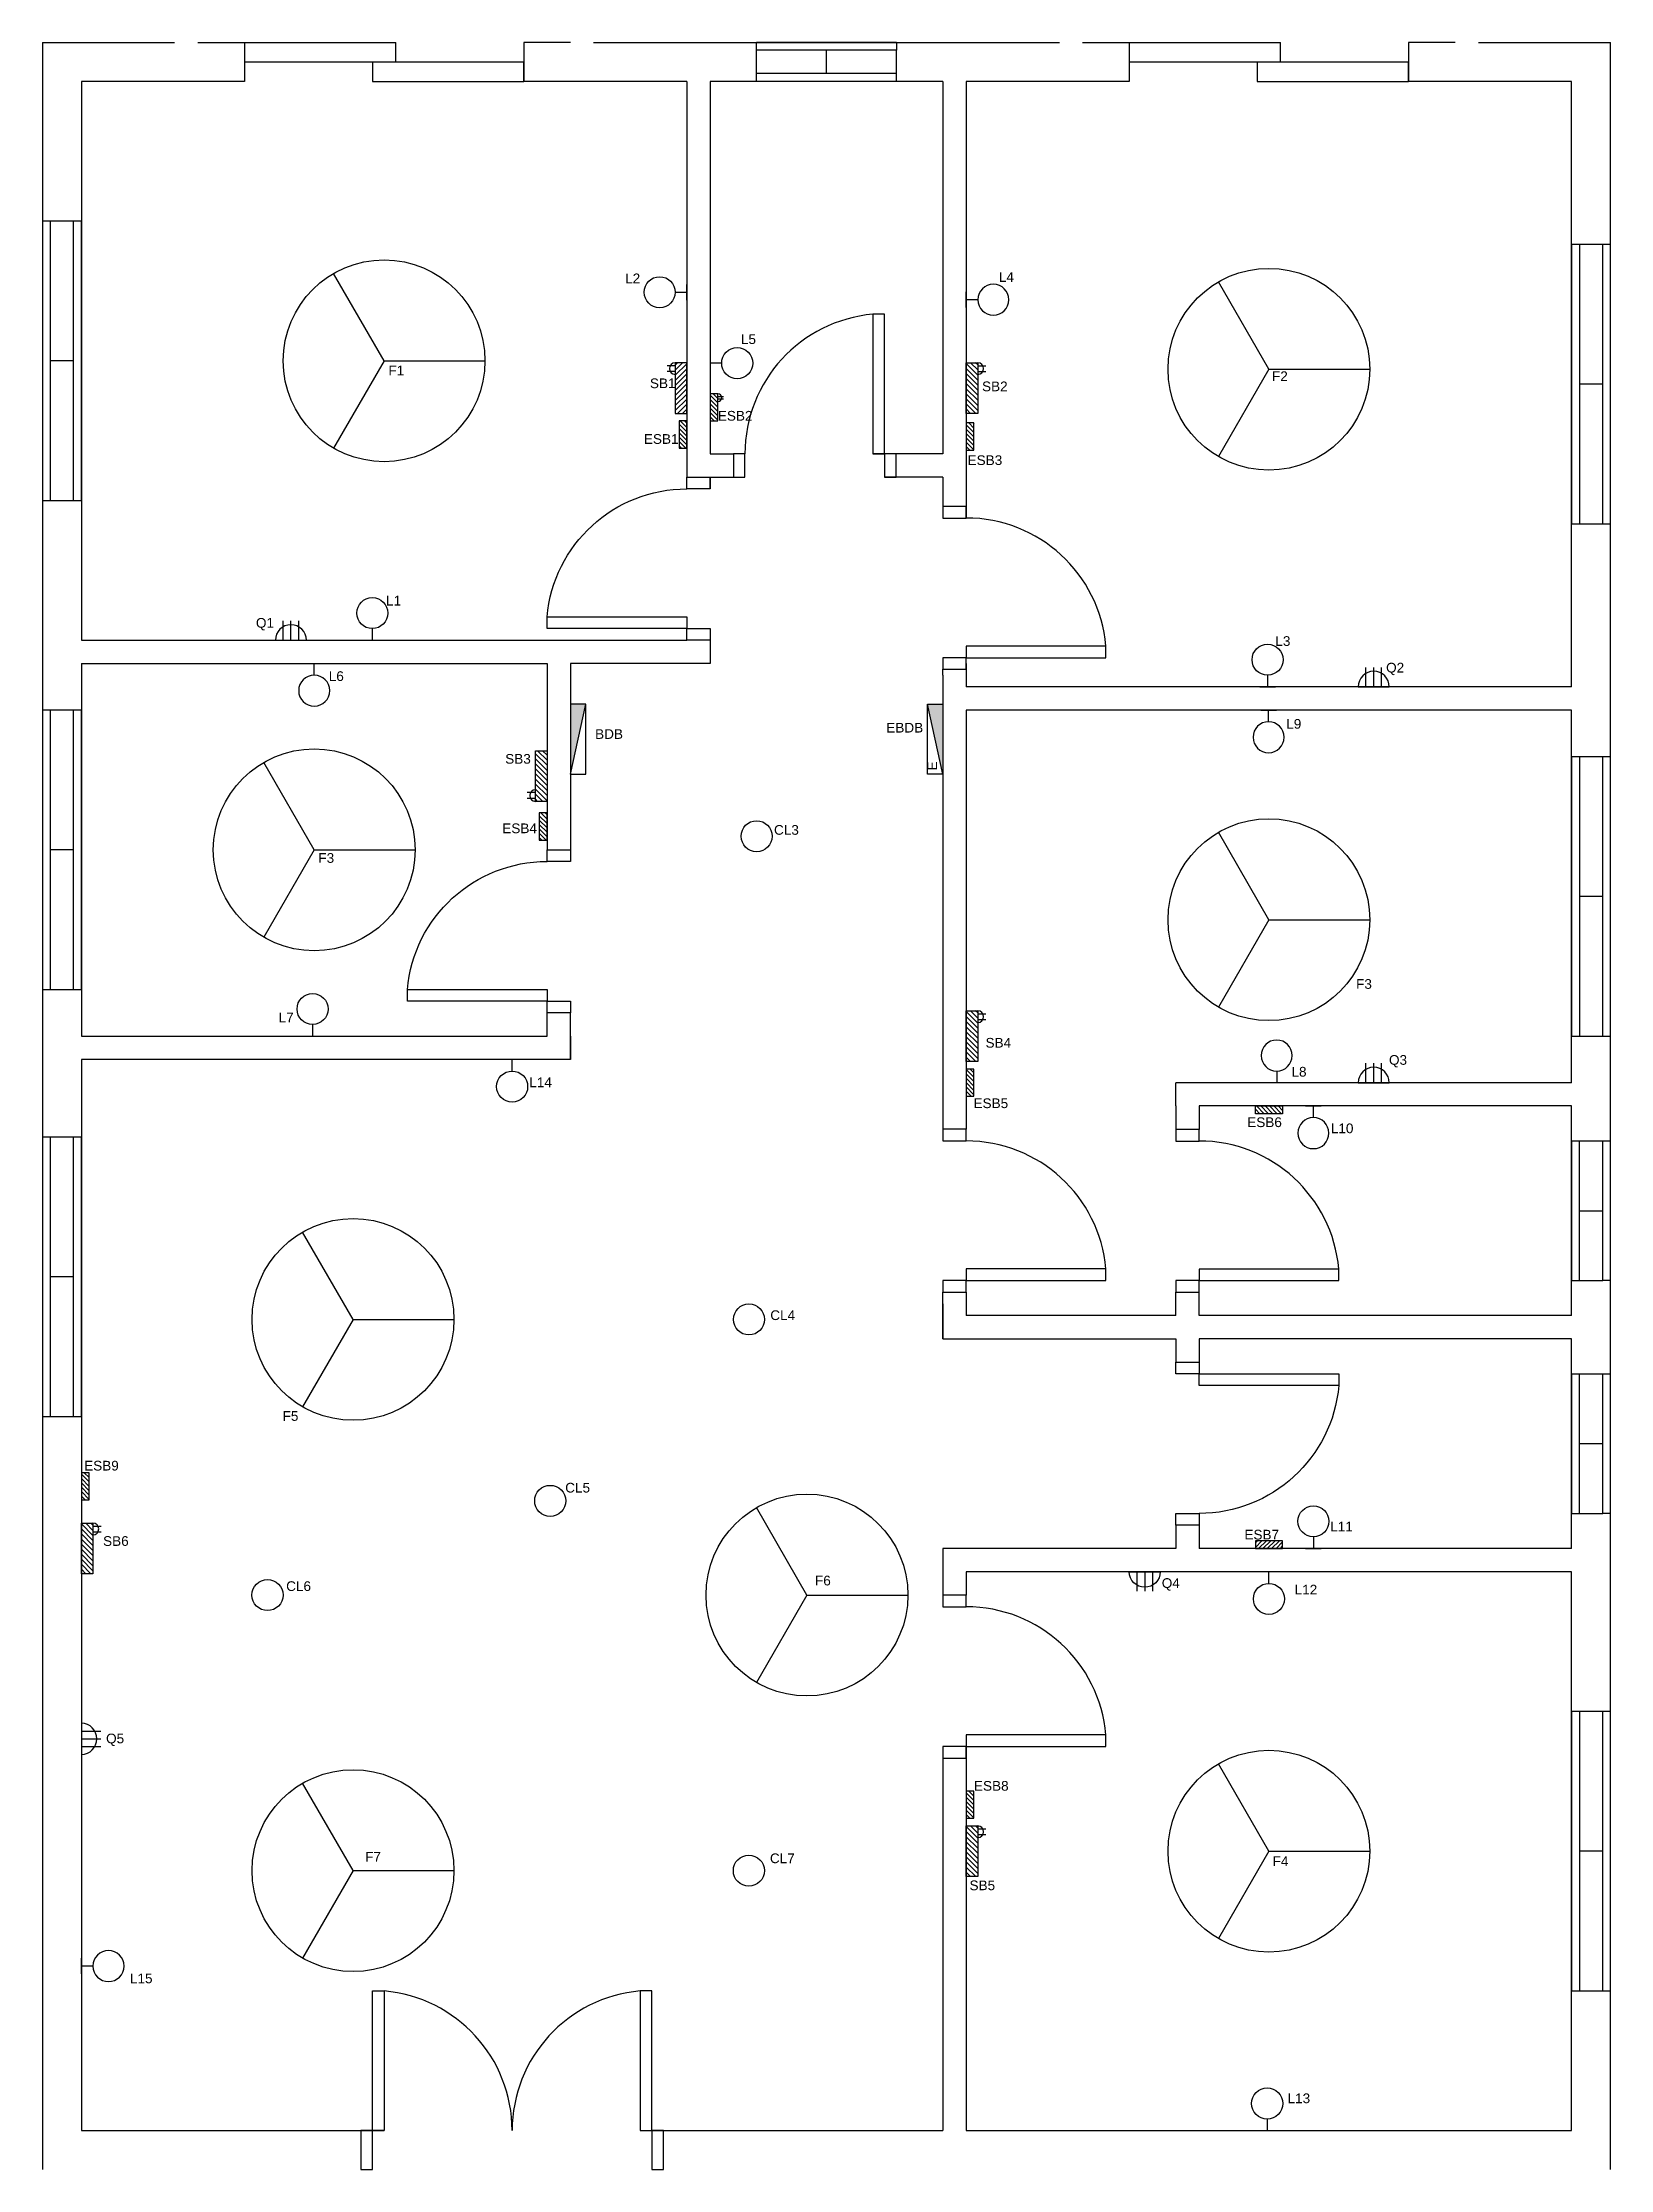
# Model space of a CAD drawing. Header units: inches. Extents: x 61297 to 163996, y 9483 to 32239.
# Drawn here: x 73489 to 73893, y 10214 to 10762 of the extents above; entities that cross this region are included whole.
import ezdxf

# ---------------------------------------------------------------- set-up
doc = ezdxf.new("R2010")
doc.units = ezdxf.units.IN
for name, color, linetype in [('door', 80, 'Continuous'), ('Doors', 230, 'Continuous'), ('Layer1', 7, 'Continuous'), ('Light Fans and Socketst', 170, 'Continuous'), ('Toiler Window', 30, 'Continuous'), ('Windows', 30, 'Continuous')]:
    doc.layers.add(name, color=color, linetype=linetype)
doc.styles.get("Standard").update_dxf_attribs({"font": 'arial.ttf'})

msp = doc.modelspace()

# ---------------------------------------------------------------- texts
at = {"char_height": 2.5, "attachment_point": 1}
for s, insert in [('L4', (73735.169, 10702.68)), ('L2', (73638.88, 10702.331)), ('L5', (73668.702, 10686.67)), ('F1', (73577.887, 10678.615)), ('SB1', (73645.267, 10675.303)), ('F2', (73805.552, 10677.138)), ('SB2', (73730.833, 10674.509)), ('ESB2', (73662.76, 10666.936)), ('ESB1', (73643.71, 10660.951)), ('ESB3', (73727.116, 10655.499)), ('L1', (73577.27, 10619.296)), ('Q1', (73543.745, 10613.581)), ('L3', (73806.415, 10608.894)), ('L6', (73562.508, 10599.854)), ('Q2', (73834.949, 10602.035)), ('L9', (73809.222, 10587.565)), ('BDB', (73631.142, 10584.936)), ('EBDB', (73706.168, 10586.572)), ('SB3', (73607.972, 10578.547)), ('ESB4', (73607.226, 10560.643)), ('CL3', (73677.235, 10560.235)), ('F3', (73559.834, 10553.003)), ('F3', (73827.218, 10520.542)), ('L7', (73549.593, 10511.919)), ('SB4', (73731.735, 10505.39)), ('Q3', (73835.693, 10500.968)), ('L14', (73614.182, 10495.197)), ('L8', (73810.566, 10497.93)), ('ESB5', (73728.642, 10489.806)), ('ESB6', (73799.164, 10484.921)), ('L10', (73820.702, 10483.344)), ('CL4', (73676.273, 10435.199)), ('F5', (73550.614, 10409.231)), ('ESB9', (73499.476, 10396.43)), ('CL5', (73623.43, 10390.756)), ('L11', (73820.549, 10380.746)), ('SB6', (73504.36, 10377.015)), ('ESB7', (73798.437, 10378.66)), ('CL6', (73551.528, 10365.392)), ('F6', (73687.792, 10366.828)), ('Q4', (73777.149, 10366.183)), ('L12', (73811.381, 10364.496)), ('Q5', (73505.13, 10326.14)), ('ESB8', (73728.76, 10313.936)), ('F7', (73571.888, 10295.671)), ('CL7', (73676.18, 10295.267)), ('F4', (73805.702, 10294.522)), ('SB5', (73727.606, 10288.301)), ('L15', (73511.279, 10264.322)), ('L13', (73809.555, 10233.43))]:
    msp.add_mtext_dynamic_manual_height_columns(s, width=6.93541, gutter_width=12.5, heights=[0], dxfattribs=dict(at, insert=insert))

# ---------------------------------------------------------------- blocks, each defined once
blk = doc.blocks.new('Door_Sing')
at = {"layer": 'Doors'}
for points in [[(-3, 6), (-3, 42), (-6, 42), (-6, 6), (-3, 6)], [(-38.98, 0), (-38.98, 6), (-41.98, 6), (-41.98, 0), (-38.98, 0)]]:
    blk.add_lwpolyline(points, dxfattribs=at)
blk.add_lwpolyline([(-3, 0), (0, 0), (0, 6), (-3, 6)], close=True, dxfattribs=at)
blk.add_arc((-2.84, 6), 36.14, 95.0198, 180, dxfattribs=at)
blk = doc.blocks.new('Window_Large')
at = {"layer": 'Windows'}
for p, q in [((72, 10), (0, 10)), ((0, 10), (0, 0)), ((72, 8), (0, 8)), ((36, 8), (36, 2)), ((72, 0), (72, 10)), ((0, 2), (72, 2)), ((0, 0), (72, 0))]:
    blk.add_line(p, q, dxfattribs=at)
blk = doc.blocks.new('Toilet Window')
for p, q in [((82016.8, 16081.38), (82016.8, 16117.38)), ((82016.8, 16117.38), (82026.8, 16117.38)), ((82018.8, 16081.38), (82018.8, 16117.38)), ((82024.8, 16081.38), (82024.8, 16117.38)), ((82026.8, 16081.38), (82026.8, 16117.38)), ((82018.8, 16099.38), (82024.8, 16099.38)), ((82016.8, 16081.38), (82018.8, 16081.38)), ((82018.8, 16081.38), (82024.8, 16081.38)), ((82026.8, 16081.38), (82024.8, 16081.38))]:
    blk.add_line(p, q)
blk = doc.blocks.new('Fan')
at = {"layer": 'Light Fans and Socketst'}
for q in [(-13, 22.52), (-13, -22.52), (26, 0)]:
    blk.add_line((0, 0), q, dxfattribs=at)
blk.add_circle((0, 0), 26, dxfattribs=at)
blk = doc.blocks.new('Light Ceiling')
at = {"layer": 'Light Fans and Socketst'}
blk.add_circle((0, 0), 4, dxfattribs=at)
blk = doc.blocks.new('Light')
at = {"layer": 'Light Fans and Socketst'}
blk.add_line((0, 2), (0, -2), dxfattribs=at)
blk.add_lwpolyline([(2.99, 0), (1.49, 0), (0, 0)], dxfattribs=at)
blk.add_circle((6.99, 0), 4, dxfattribs=at)
blk = doc.blocks.new('BDB')
h = blk.add_hatch(color=256)
h.dxf.hatch_style = 1
h.paths.add_polyline_path([(13.5, 4), (-4.5, 0), (13.5, 0)])
blk.add_line((-4.5, 0), (13.5, 4))
at = {"layer": 'Layer1'}
blk.add_lwpolyline([(-4.5, 4), (13.5, 4), (13.5, 0), (-4.5, 0), (-4.5, 4)], dxfattribs=at)
blk = doc.blocks.new('Emergency_BDB')
at = {"layer": 'Layer1'}
blk.add_blockref('BDB', (0, 0), dxfattribs=at)
at = {"layer": 'Layer1', "insert": (-4.5, 4), "char_height": 2.5, "attachment_point": 1}
blk.add_mtext_dynamic_manual_height_columns(' E', width=4.2009, gutter_width=12.5, heights=[0], dxfattribs=at)
blk = doc.blocks.new('ESB')
h = blk.add_hatch()
h.set_pattern_fill('ANSI31', color=256, scale=0.25)
h.set_pattern_definition([(45, (-3149.957, -1763.2019), (-0.561266, 0.561266), [])])
h.paths.add_polyline_path([(3.5, 2), (-3.5, 2), (-3.5, 0), (3.5, 0)])
blk.add_lwpolyline([(3.5, 0), (3.5, 2), (-3.5, 2), (-3.5, 0)], close=True)
blk = doc.blocks.new('Socket')
for p, q in [((-4, 0), (4, 0)), ((-2, 0), (-2, 5)), ((0, 0), (0, 5)), ((2, 0), (2, 5))]:
    blk.add_line(p, q)
blk.add_arc((0, 0), 4, 0, 180)

# ---------------------------------------------------------------- hatches: boundary and pattern name
at = {"layer": 'Layer1'}
h = msp.add_hatch(dxfattribs=at)
h.set_pattern_fill('ANSI31', color=256, scale=0.29)
h.set_pattern_definition([(45, (67717.308, 6904.4966), (-0.65106857, 0.65106857), [])])
h.paths.add_polyline_path([(73651.78, 10679.339), (73654.76, 10679.339), (73654.76, 10666.311), (73651.78, 10666.311)])
h = msp.add_hatch(dxfattribs=at)
h.set_pattern_fill('ANSI31', color=256, scale=0.29, angle=-90)
h.set_pattern_definition([(315, (71950.6641, 13825.1113), (0.65106857, 0.65106857), [])])
h.paths.add_polyline_path([(73729.74, 10679.339), (73726.76, 10679.339), (73726.76, 10666.311), (73729.74, 10666.311)])
h = msp.add_hatch(dxfattribs=at)
h.set_pattern_fill('ANSI31', color=256, scale=0.29, angle=90)
h.set_pattern_definition([(135, (75394.8549, 7420.5639), (-0.65106857, -0.65106857), [])])
h.paths.add_polyline_path([(73615.78, 10566.336), (73618.76, 10566.336), (73618.76, 10579.365), (73615.78, 10579.365)])
h = msp.add_hatch(dxfattribs=at)
h.set_pattern_fill('ANSI31', color=256, scale=0.29, angle=-90)
h.set_pattern_definition([(315, (71950.6641, 13658.1372), (0.65106857, 0.65106857), [])])
h.paths.add_polyline_path([(73729.74, 10512.365), (73726.76, 10512.365), (73726.76, 10499.336), (73729.74, 10499.336)])
h = msp.add_hatch(dxfattribs=at)
h.set_pattern_fill('ANSI31', color=256, scale=0.29, angle=-90)
h.set_pattern_definition([(315, (71722.6641, 13526.1372), (0.65106857, 0.65106857), [])])
h.paths.add_polyline_path([(73501.74, 10380.365), (73498.76, 10380.365), (73498.76, 10367.336), (73501.74, 10367.336)])
h = msp.add_hatch(dxfattribs=at)
h.set_pattern_fill('ANSI31', color=256, scale=0.29, angle=-90)
h.set_pattern_definition([(315, (71950.6641, 13448.1372), (0.65106857, 0.65106857), [])])
h.paths.add_polyline_path([(73729.74, 10302.365), (73726.76, 10302.365), (73726.76, 10289.336), (73729.74, 10289.336)])

# ---------------------------------------------------------------- linework, layer by layer
for p, q in [((73488.76, 10761.851), (73488.76, 10213.851)), ((73488.76, 10761.851), (73522.76, 10761.851)), ((73528.76, 10761.851), (73540.76, 10761.851)), ((73540.76, 10761.851), (73540.783, 10751.851)), ((73612.76, 10761.851), (73612.736, 10751.851)), ((73624.76, 10761.851), (73612.76, 10761.851)), ((73630.76, 10761.851), (73750.76, 10761.851)), ((73756.76, 10761.851), (73768.76, 10761.851)), ((73768.76, 10761.851), (73768.783, 10751.851)), ((73840.76, 10761.851), (73840.736, 10751.851)), ((73852.76, 10761.851), (73840.76, 10761.851)), ((73858.76, 10761.851), (73892.76, 10761.851)), ((73892.76, 10213.851), (73892.76, 10761.851)), ((73540.783, 10751.851), (73498.76, 10751.851)), ((73498.76, 10751.851), (73498.76, 10607.851)), ((73654.76, 10751.851), (73612.736, 10751.851)), ((73654.76, 10751.851), (73654.76, 10649.851)), ((73720.76, 10751.851), (73660.76, 10751.851)), ((73720.76, 10751.851), (73720.76, 10655.851)), ((73768.783, 10751.851), (73726.76, 10751.851)), ((73726.76, 10751.851), (73726.76, 10639.339)), ((73882.76, 10751.851), (73840.736, 10751.851)), ((73882.76, 10595.851), (73882.76, 10751.851)), ((73662.76, 10670.684), (73664.26, 10670.684)), ((73662.76, 10670.017), (73664.26, 10670.017)), ((73720.76, 10655.851), (73702.736, 10655.851)), ((73720.76, 10649.851), (73705.736, 10649.851)), ((73720.76, 10649.851), (73720.76, 10639.339)), ((73660.76, 10610.874), (73660.76, 10607.851)), ((73498.76, 10607.851), (73654.76, 10607.851)), ((73660.76, 10607.851), (73660.76, 10601.851)), ((73498.76, 10601.851), (73498.76, 10505.851)), ((73498.76, 10601.851), (73618.76, 10601.851)), ((73618.76, 10601.851), (73618.76, 10553.851)), ((73660.76, 10601.851), (73624.76, 10601.851)), ((73624.76, 10601.851), (73624.76, 10553.851)), ((73720.76, 10598.851), (73720.76, 10600.362)), ((73720.76, 10598.851), (73720.76, 10478.851)), ((73726.76, 10601.851), (73726.76, 10595.851)), ((73882.76, 10595.851), (73726.76, 10595.851)), ((73882.76, 10589.851), (73726.76, 10589.851)), ((73726.76, 10589.851), (73726.76, 10481.851)), ((73882.76, 10493.851), (73882.76, 10589.851)), ((73618.76, 10505.851), (73618.76, 10511.874)), ((73624.76, 10499.851), (73624.76, 10511.874)), ((73624.76, 10505.851), (73624.76, 10499.851)), ((73498.76, 10499.851), (73498.76, 10223.851)), ((73624.76, 10499.851), (73498.76, 10499.851)), ((73882.76, 10493.851), (73780.76, 10493.851)), ((73780.76, 10487.851), (73780.76, 10493.851)), ((73780.76, 10487.851), (73780.76, 10481.827)), ((73882.76, 10487.851), (73786.76, 10487.851)), ((73786.76, 10487.851), (73786.76, 10481.827)), ((73882.76, 10433.851), (73882.76, 10487.851)), ((73720.76, 10427.851), (73720.76, 10439.874)), ((73726.76, 10439.874), (73726.76, 10433.851)), ((73780.76, 10433.851), (73780.76, 10439.851)), ((73786.76, 10433.851), (73786.76, 10439.851)), ((73720.76, 10436.851), (73720.76, 10427.851)), ((73720.76, 10433.851), (73720.76, 10427.851)), ((73780.76, 10433.851), (73726.76, 10433.851)), ((73882.76, 10433.851), (73786.76, 10433.851)), ((73720.76, 10427.851), (73780.76, 10427.851)), ((73780.76, 10427.851), (73780.76, 10421.851)), ((73882.76, 10427.851), (73786.76, 10427.851)), ((73786.76, 10427.851), (73786.76, 10421.851)), ((73882.76, 10373.851), (73882.76, 10427.851)), ((73780.76, 10379.874), (73780.76, 10373.851)), ((73786.76, 10379.874), (73786.76, 10373.851)), ((73720.76, 10373.851), (73720.76, 10364.851)), ((73726.76, 10373.851), (73720.76, 10373.851)), ((73720.76, 10373.851), (73720.76, 10367.851)), ((73780.76, 10373.851), (73726.76, 10373.851)), ((73882.76, 10373.851), (73786.76, 10373.851)), ((73720.76, 10367.851), (73720.76, 10361.827)), ((73882.76, 10367.851), (73726.76, 10367.851)), ((73726.76, 10367.851), (73726.76, 10364.851)), ((73726.76, 10364.851), (73726.76, 10361.827)), ((73882.76, 10223.851), (73882.76, 10367.851)), ((73726.76, 10325.851), (73726.76, 10223.851)), ((73720.76, 10322.851), (73720.76, 10223.851)), ((73498.76, 10223.851), (73576.783, 10223.851)), ((73642.736, 10223.851), (73720.76, 10223.851)), ((73726.76, 10223.851), (73882.76, 10223.851))]:
    msp.add_line(p, q)
for points in [[(73660.76, 10751.851), (73660.76, 10655.851), (73666.76, 10655.851)], [(73660.76, 10646.851), (73660.76, 10649.851), (73663.76, 10649.851), (73666.76, 10649.851)], [(73498.76, 10505.851), (73618.76, 10505.851)]]:
    msp.add_lwpolyline(points)
msp.add_arc((73662.76, 10670.351), 1, 270, 90)
at = {"layer": 'door'}
for p, q in [((73540.76, 10761.851), (73579.76, 10761.851)), ((73540.76, 10761.851), (73540.76, 10756.851)), ((73579.76, 10756.851), (73579.76, 10761.851)), ((73768.76, 10761.851), (73807.76, 10761.851)), ((73768.76, 10761.851), (73768.76, 10756.851)), ((73807.76, 10756.851), (73807.76, 10761.851)), ((73540.76, 10756.851), (73579.76, 10756.851)), ((73573.76, 10756.851), (73612.76, 10756.851)), ((73573.76, 10756.851), (73573.76, 10751.851)), ((73573.76, 10751.851), (73612.76, 10751.851)), ((73612.76, 10751.851), (73612.76, 10756.851)), ((73768.76, 10756.851), (73807.76, 10756.851)), ((73801.76, 10756.851), (73840.76, 10756.851)), ((73801.76, 10756.851), (73801.76, 10751.851)), ((73801.76, 10751.851), (73840.76, 10751.851)), ((73840.76, 10751.851), (73840.76, 10756.851))]:
    msp.add_line(p, q, dxfattribs=at)
at = {"layer": 'Doors'}
for p, q in [((73645.736, 10227.851), (73645.736, 10233.851)), ((73645.736, 10223.851), (73645.736, 10227.851))]:
    msp.add_line(p, q, dxfattribs=at)
for points in [[(73570.783, 10213.851), (73573.783, 10213.851), (73573.783, 10217.851), (73573.783, 10223.851), (73573.783, 10259.851), (73576.783, 10259.851), (73576.783, 10223.851), (73573.783, 10223.851), (73570.783, 10223.851), (73570.783, 10217.851)], [(73645.736, 10213.851), (73648.736, 10213.851), (73648.736, 10223.851), (73645.736, 10223.851), (73645.736, 10259.851), (73642.736, 10259.851), (73642.736, 10223.851), (73645.736, 10223.851), (73645.736, 10219.851)]]:
    msp.add_lwpolyline(points, close=True, dxfattribs=at)
msp.add_lwpolyline([(73642.736, 10259.851, 0.3887794), (73609.76, 10223.851, 0.3887794), (73576.783, 10259.851)], format="xyb", dxfattribs=at)
at = {"layer": 'Layer1'}
for p, q in [((73651.78, 10678.589), (73649.664, 10678.589)), ((73651.78, 10677.089), (73649.664, 10677.089)), ((73729.74, 10678.589), (73731.855, 10678.589)), ((73729.74, 10677.089), (73731.855, 10677.089)), ((73615.78, 10568.586), (73613.664, 10568.586)), ((73615.78, 10567.086), (73613.664, 10567.086)), ((73729.74, 10511.615), (73731.855, 10511.615)), ((73729.74, 10510.115), (73731.855, 10510.115)), ((73501.74, 10379.615), (73503.855, 10379.615)), ((73501.74, 10378.115), (73503.855, 10378.115)), ((73729.74, 10301.615), (73731.855, 10301.615)), ((73729.74, 10300.115), (73731.855, 10300.115))]:
    msp.add_line(p, q, dxfattribs=at)
for points in [[(73651.78, 10679.339), (73651.78, 10666.311), (73654.76, 10666.311), (73654.76, 10679.339)], [(73729.74, 10679.339), (73729.74, 10666.311), (73726.76, 10666.311), (73726.76, 10679.339)], [(73615.78, 10566.336), (73615.78, 10579.365), (73618.76, 10579.365), (73618.76, 10566.336)], [(73729.74, 10512.365), (73729.74, 10499.336), (73726.76, 10499.336), (73726.76, 10512.365)], [(73501.74, 10380.365), (73501.74, 10367.336), (73498.76, 10367.336), (73498.76, 10380.365)], [(73729.74, 10302.365), (73729.74, 10289.336), (73726.76, 10289.336), (73726.76, 10302.365)]]:
    msp.add_lwpolyline(points, close=True, dxfattribs=at)
for centre, start, end in [((73651.78, 10677.839), 90, 270), ((73729.74, 10677.839), 270, 90), ((73615.78, 10567.836), 90, 270), ((73729.74, 10510.865), 270, 90), ((73501.74, 10378.865), 270, 90), ((73729.74, 10300.865), 270, 90)]:
    msp.add_arc(centre, 1.5, start, end, dxfattribs=at)
at = {"layer": 'Light Fans and Socketst'}
for q in [(73555.76, 10455.381), (73555.76, 10410.348), (73594.76, 10432.865)]:
    msp.add_line((73568.76, 10432.865), q, dxfattribs=at)
msp.add_circle((73568.76, 10432.865), 26, dxfattribs=at)

# ---------------------------------------------------------------- block references
for name, p, rotation in [('Window_Large', (73488.76, 10715.851), 270), ('Window_Large', (73882.76, 10709.851), 270), ('ESB', (73660.76, 10667.851), 270), ('ESB', (73654.76, 10660.851), 90), ('ESB', (73726.76, 10660.339), 270), ('Door_Sing', (73720.76, 10600.362), 270), ('Window_Large', (73488.76, 10589.851), 270), ('Window_Large', (73488.76, 10589.851), 270), ('Window_Large', (73882.76, 10577.851), 270), ('ESB', (73618.76, 10559.851), 90), ('ESB', (73726.76, 10493.851), 270), ('Window_Large', (73488.76, 10479.851), 270), ('Door_Sing', (73720.76, 10439.874), 270), ('Door_Sing', (73780.76, 10439.851), 270), ('ESB', (73498.76, 10389.851), 270), ('Door_Sing', (73720.76, 10319.851), 270), ('Window_Large', (73882.76, 10331.851), 270), ('Socket', (73498.76, 10324.8), 269.9999999999998), ('ESB', (73726.76, 10307.851), 270)]:
    msp.add_blockref(name, p, dxfattribs=dict(rotation=rotation))
for name, p in [('Door_Sing', (73708.736, 10649.851)), ('Socket', (73552.76, 10607.851)), ('Socket', (73831.76, 10595.851)), ('Socket', (73831.76, 10493.851)), ('ESB', (73804.76, 10373.851))]:
    msp.add_blockref(name, p)
at = {"xscale": -1}
for name, p, rotation in [('Door_Sing', (73660.76, 10607.874), 90), ('Door_Sing', (73624.76, 10511.874), 90), ('ESB', (73804.76, 10487.851), 180), ('Door_Sing', (73780.76, 10421.851), 270), ('Socket', (73772.751, 10367.851), 180)]:
    msp.add_blockref(name, p, dxfattribs=dict(at, rotation=rotation))
at = {"layer": 'Layer1'}
for name, p in [('Fan', (73576.76, 10679.851)), ('Fan', (73804.76, 10677.672)), ('Light', (73660.76, 10679.24)), ('Fan', (73558.76, 10553.851)), ('Light Ceiling', (73672.76, 10557.354)), ('Fan', (73804.76, 10535.851)), ('Light Ceiling', (73670.785, 10432.865)), ('Light Ceiling', (73619.565, 10386.115)), ('Fan', (73685.729, 10361.851)), ('Light Ceiling', (73546.731, 10361.851)), ('Fan', (73804.76, 10295.851)), ('Fan', (73568.76, 10290.836)), ('Light Ceiling', (73670.756, 10290.836))]:
    msp.add_blockref(name, p, dxfattribs=at)
for name, p, rotation in [('Light', (73654.76, 10697.514), 179.9999999999995), ('Light', (73573.732, 10607.851), 89.99999999999953), ('Light', (73804.415, 10595.851), 89.9999999999995), ('Emergency_BDB', (73720.76, 10577.851), 90), ('Light', (73558.339, 10505.851), 90.0000000000005), ('Light', (73609.76, 10499.851), 270), ('Light', (73816.206, 10373.851), 89.9999999999995), ('Light', (73804.76, 10367.851), 270), ('Light', (73804.31, 10223.851), 89.9999999999995)]:
    msp.add_blockref(name, p, dxfattribs=dict(at, rotation=rotation))
at = {"layer": 'Layer1', "xscale": -1}
for name, p, rotation in [('Light', (73726.76, 10695.595), 180), ('Light', (73558.76, 10601.851), 90.0000000000005), ('BDB', (73624.76, 10577.851), 270), ('Light', (73804.669, 10589.851), 90.0000000000005), ('Light', (73806.753, 10493.851), 270), ('Light', (73816.206, 10487.851), 90.0000000000005), ('Light', (73498.76, 10266.263), 180)]:
    msp.add_blockref(name, p, dxfattribs=dict(at, rotation=rotation))
at = {"layer": 'Toiler Window', "rotation": 90}
msp.add_blockref('Toilet Window', (89790.137, -71264.945), dxfattribs=at)
at = {"layer": 'Toiler Window'}
for p in [(-8134.036, -5638.527), (-8134.036, -5698.527)]:
    msp.add_blockref('Toilet Window', p, dxfattribs=at)

msp.set_redraw_order([(e.dxf.handle, doc.entitydb.next_handle()) for e in msp.query("TEXT MTEXT ATTDEF DIMENSION ARC_DIMENSION")])  # texts and dimensions are drawn at this point

doc.saveas('drawing.dxf')
